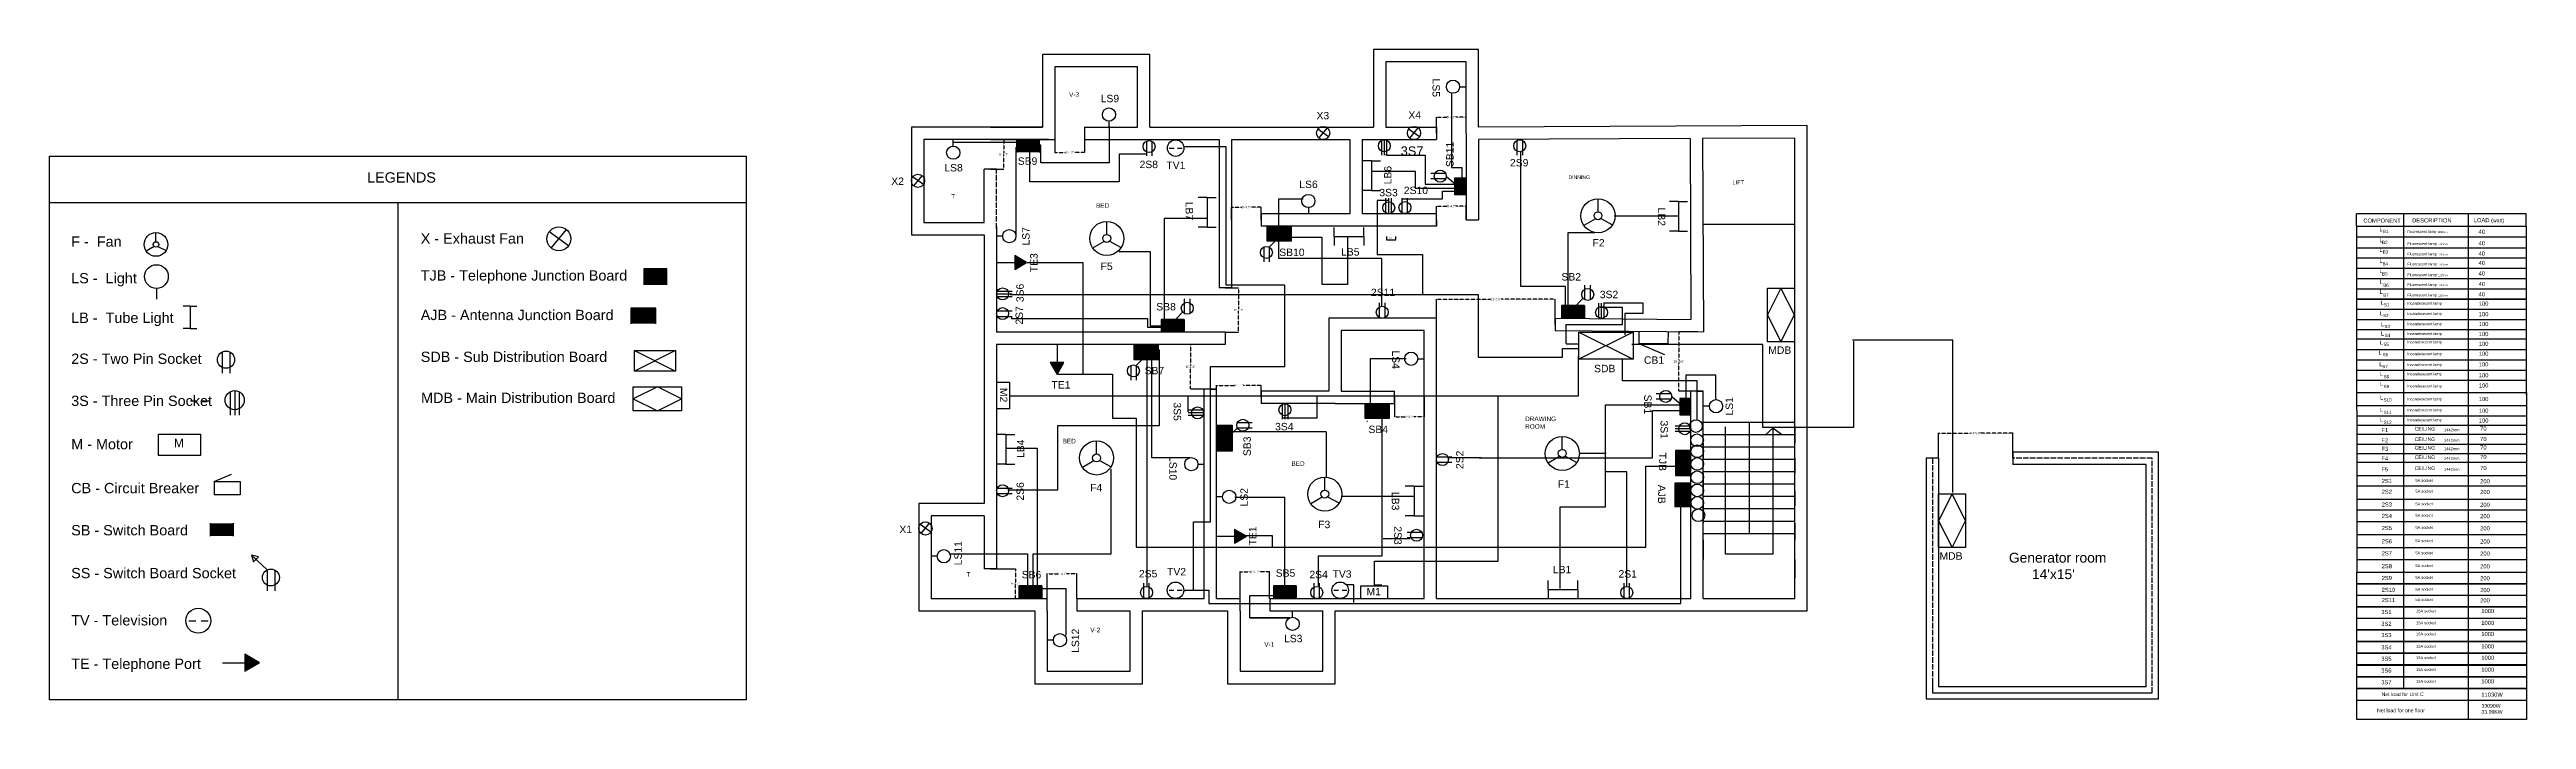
# Model space of a CAD drawing. Header units: inches. Extents: x -1835 to 3573, y -712 to 751.
import ezdxf

# ---------------------------------------------------------------- set-up
doc = ezdxf.new("R2010")
doc.units = ezdxf.units.IN
doc.header["$MEASUREMENT"] = 0
doc.linetypes.add('ACAD_ISO02W100', pattern=[15, 12, -3])
doc.linetypes.add('DASHED2', pattern=[0.375, 0.25, -0.125])
doc.layers.add('Layer3', color=160, linetype='Continuous')
doc.styles.get("Standard").update_dxf_attribs({"font": 'arial.ttf'})
doc.dimstyles.get("Standard").update_dxf_attribs({"dimtxt": 5, "dimasz": 0.18, "dimexe": 0.18, "dimexo": 0.0625, "dimgap": 0.09, "dimtad": 0, "dimtih": 1, "dimtoh": 1, "dimdec": 1, "dimzin": 0, "dimdsep": 46, "dimlunit": 3, "dimtxsty": 'Standard', "dimcen": 0.09, "dimaunit": 1, "dimadec": 0, "dimazin": 0, "dimtfac": 1, "dimtdec": 1, "dimtofl": 0, "dimtmove": 0, "dimatfit": 3, "dimfxl": 1, "dimtolj": 1, "dimtzin": 0, "dimarcsym": 0})

# ---------------------------------------------------------------- blocks, each defined once
blk = doc.blocks.new('*D1')
at = {"color": 0, "lineweight": -2}
for p, q in [((343.6, -448), (343.6, -393.8)), ((408.3, -448), (408.3, -393.8))]:
    blk.add_line(p, q, dxfattribs=at)
at = {"color": 0, "linetype": 'DASHED2', "lineweight": -2}
for p, q in [((343.7, -394), (366.3, -394)), ((408.1, -394), (385.6, -394))]:
    blk.add_line(p, q, dxfattribs=at)
at = {"color": 0}
for points in [[(343.7, -393.9), (343.7, -394), (343.6, -394)], [(408.1, -393.9), (408.1, -394), (408.3, -394)]]:
    blk.add_solid(points, dxfattribs=at)
at = {"layer": 'Defpoints', "color": 0}
for p in [(408.3, -394), (343.6, -448.1), (408.3, -448.1)]:
    blk.add_point(p, dxfattribs=at)
at = {"color": 0, "insert": (375.9, -394), "char_height": 5, "attachment_point": 5}
blk.add_mtext('\\A1;5\'-4.7"', dxfattribs=at)
blk = doc.blocks.new('*D2')
at = {"color": 0, "lineweight": -2}
for p, q in [((764.3, -448), (764.3, -389.3)), ((829, -448), (829, -389.3))]:
    blk.add_line(p, q, dxfattribs=at)
at = {"color": 0, "linetype": 'DASHED2', "lineweight": -2}
for p, q in [((764.5, -389.5), (787, -389.5)), ((828.9, -389.5), (806.3, -389.5))]:
    blk.add_line(p, q, dxfattribs=at)
at = {"color": 0}
for points in [[(764.5, -389.4), (764.5, -389.5), (764.3, -389.5)], [(828.9, -389.4), (828.9, -389.5), (829, -389.5)]]:
    blk.add_solid(points, dxfattribs=at)
at = {"layer": 'Defpoints', "color": 0}
for p in [(829, -389.5), (764.3, -448.1), (829, -448.1)]:
    blk.add_point(p, dxfattribs=at)
at = {"color": 0, "insert": (796.7, -389.5), "char_height": 5, "attachment_point": 5}
blk.add_mtext('\\A1;5\'-4.7"', dxfattribs=at)
blk = doc.blocks.new('*D3')
at = {"color": 0, "lineweight": -2}
for p, q in [((359.7, 581.3), (359.7, 526.2)), ((424.5, 581.3), (424.5, 526.2))]:
    blk.add_line(p, q, dxfattribs=at)
at = {"color": 0, "linetype": 'DASHED2', "lineweight": -2}
for p, q in [((359.9, 526.3), (382.5, 526.3)), ((424.3, 526.3), (401.8, 526.3))]:
    blk.add_line(p, q, dxfattribs=at)
at = {"color": 0}
for points in [[(359.9, 526.4), (359.9, 526.3), (359.7, 526.3)], [(424.3, 526.4), (424.3, 526.3), (424.5, 526.3)]]:
    blk.add_solid(points, dxfattribs=at)
at = {"layer": 'Defpoints', "color": 0}
for p in [(359.7, 581.4), (424.5, 581.4), (359.7, 526.3)]:
    blk.add_point(p, dxfattribs=at)
at = {"color": 0, "insert": (392.1, 526.3), "char_height": 5, "attachment_point": 5}
blk.add_mtext('\\A1;5\'-4.7"', dxfattribs=at)
blk = doc.blocks.new('*D4')
at = {"color": 0, "lineweight": -2}
for p, q in [((1193.2, 568), (1193.2, 603.8)), ((1257.9, 568), (1257.9, 603.8))]:
    blk.add_line(p, q, dxfattribs=at)
at = {"color": 0, "linetype": 'DASHED2', "lineweight": -2}
for p, q in [((1193.3, 603.6), (1215.9, 603.6)), ((1257.7, 603.6), (1235.2, 603.6))]:
    blk.add_line(p, q, dxfattribs=at)
at = {"color": 0}
for points in [[(1193.3, 603.6), (1193.3, 603.6), (1193.2, 603.6)], [(1257.7, 603.6), (1257.7, 603.6), (1257.9, 603.6)]]:
    blk.add_solid(points, dxfattribs=at)
at = {"layer": 'Defpoints', "color": 0}
for p in [(1257.9, 603.6), (1193.2, 567.9), (1257.9, 567.9)]:
    blk.add_point(p, dxfattribs=at)
at = {"color": 0, "insert": (1225.5, 603.6), "char_height": 5, "attachment_point": 5}
blk.add_mtext('\\A1;5\'-4.7"', dxfattribs=at)
blk = doc.blocks.new('*D5')
at = {"color": 0, "lineweight": -2}
for p, q in [((745.4, 379.2), (745.4, 406.9)), ((810.2, 379.2), (810.2, 406.9))]:
    blk.add_line(p, q, dxfattribs=at)
at = {"color": 0, "linetype": 'DASHED2', "lineweight": -2}
for p, q in [((745.6, 406.8), (768.2, 406.8)), ((810, 406.8), (787.5, 406.8))]:
    blk.add_line(p, q, dxfattribs=at)
at = {"color": 0}
for points in [[(745.6, 406.8), (745.6, 406.7), (745.4, 406.8)], [(810, 406.8), (810, 406.7), (810.2, 406.8)]]:
    blk.add_solid(points, dxfattribs=at)
at = {"layer": 'Defpoints', "color": 0}
for p in [(745.4, 379.1), (810.2, 406.8), (810.2, 379.1)]:
    blk.add_point(p, dxfattribs=at)
at = {"color": 0, "insert": (777.8, 406.8), "char_height": 5, "attachment_point": 5}
blk.add_mtext('\\A1;5\'-4.7"', dxfattribs=at)
blk = doc.blocks.new('*D6')
at = {"color": 0, "lineweight": -2}
for p, q in [((1193.2, 379.2), (1193.2, 408.9)), ((1257.9, 379.2), (1257.9, 408.9))]:
    blk.add_line(p, q, dxfattribs=at)
at = {"color": 0, "linetype": 'DASHED2', "lineweight": -2}
for p, q in [((1193.3, 408.7), (1215.9, 408.7)), ((1257.7, 408.7), (1235.2, 408.7))]:
    blk.add_line(p, q, dxfattribs=at)
at = {"color": 0}
for points in [[(1193.3, 408.7), (1193.3, 408.6), (1193.2, 408.7)], [(1257.7, 408.7), (1257.7, 408.6), (1257.9, 408.7)]]:
    blk.add_solid(points, dxfattribs=at)
at = {"layer": 'Defpoints', "color": 0}
for p in [(1193.2, 408.7), (1193.2, 379.1), (1257.9, 379.1)]:
    blk.add_point(p, dxfattribs=at)
at = {"color": 0, "insert": (1225.5, 408.7), "char_height": 5, "attachment_point": 5}
blk.add_mtext('\\A1;5\'-4.7"', dxfattribs=at)
blk = doc.blocks.new('*D7')
at = {"color": 0, "lineweight": -2}
for p, q in [((219.6, 554.4), (248.7, 554.4)), ((219.6, 489.7), (248.7, 489.7))]:
    blk.add_line(p, q, dxfattribs=at)
at = {"color": 0, "linetype": 'DASHED2', "lineweight": -2}
for p, q in [((248.5, 554.2), (248.5, 524.7)), ((248.5, 489.9), (248.5, 519.4))]:
    blk.add_line(p, q, dxfattribs=at)
at = {"color": 0}
for points in [[(248.4, 554.2), (248.5, 554.2), (248.5, 554.4)], [(248.4, 489.9), (248.5, 489.9), (248.5, 489.7)]]:
    blk.add_solid(points, dxfattribs=at)
at = {"layer": 'Defpoints', "color": 0}
for p in [(219.5, 554.4), (219.5, 489.7), (248.5, 489.7)]:
    blk.add_point(p, dxfattribs=at)
at = {"color": 0, "insert": (248.5, 522.1), "char_height": 5, "attachment_point": 5}
blk.add_mtext('\\A1;5\'-4.7"', dxfattribs=at)
blk = doc.blocks.new('*D8')
at = {"color": 0, "lineweight": -2}
for p, q in [((219.6, -383.3), (274.1, -383.3)), ((210.1, -448.1), (274.1, -448.1))]:
    blk.add_line(p, q, dxfattribs=at)
at = {"color": 0, "linetype": 'DASHED2', "lineweight": -2}
for p, q in [((273.9, -383.5), (273.9, -413.1)), ((273.9, -447.9), (273.9, -418.3))]:
    blk.add_line(p, q, dxfattribs=at)
at = {"color": 0}
for points in [[(273.9, -383.5), (273.9, -383.5), (273.9, -383.3)], [(273.9, -447.9), (273.9, -447.9), (273.9, -448.1)]]:
    blk.add_solid(points, dxfattribs=at)
at = {"layer": 'Defpoints', "color": 0}
for p in [(219.5, -383.3), (210.1, -448.1), (273.9, -448.1)]:
    blk.add_point(p, dxfattribs=at)
at = {"color": 0, "insert": (273.9, -415.7), "char_height": 5, "attachment_point": 5}
blk.add_mtext('\\A1;5\'-4.7"', dxfattribs=at)
blk = doc.blocks.new('*D9')
at = {"color": 0, "lineweight": -2}
for p, q in [((1101.5, -8.5), (1101.5, -51.1)), ((1166.2, -8.5), (1166.2, -51.1))]:
    blk.add_line(p, q, dxfattribs=at)
at = {"color": 0, "linetype": 'DASHED2', "lineweight": -2}
for p, q in [((1101.6, -50.9), (1124.2, -50.9)), ((1166, -50.9), (1143.5, -50.9))]:
    blk.add_line(p, q, dxfattribs=at)
at = {"color": 0}
for points in [[(1101.6, -50.8), (1101.6, -50.9), (1101.5, -50.9)], [(1166, -50.8), (1166, -50.9), (1166.2, -50.9)]]:
    blk.add_solid(points, dxfattribs=at)
at = {"layer": 'Defpoints', "color": 0}
for p in [(1101.5, -8.4), (1166.2, -8.4), (1166.2, -50.9)]:
    blk.add_point(p, dxfattribs=at)
at = {"color": 0, "insert": (1133.8, -50.9), "char_height": 5, "attachment_point": 5}
blk.add_mtext('\\A1;5\'-4.7"', dxfattribs=at)
blk = doc.blocks.new('*D10')
at = {"color": 0, "lineweight": -2}
for p, q in [((713.1, -8.4), (713.1, 17.7)), ((810.2, -8.4), (810.2, 17.7))]:
    blk.add_line(p, q, dxfattribs=at)
at = {"color": 0, "linetype": 'DASHED2', "lineweight": -2}
for p, q in [((713.3, 17.6), (752, 17.6)), ((810, 17.6), (771.3, 17.6))]:
    blk.add_line(p, q, dxfattribs=at)
at = {"color": 0}
for points in [[(713.3, 17.6), (713.3, 17.5), (713.1, 17.6)], [(810, 17.6), (810, 17.5), (810.2, 17.6)]]:
    blk.add_solid(points, dxfattribs=at)
at = {"layer": 'Defpoints', "color": 0}
for p in [(810.2, 17.6), (713.1, -8.4), (810.2, -8.4)]:
    blk.add_point(p, dxfattribs=at)
at = {"color": 0, "insert": (761.6, 17.6), "char_height": 5, "attachment_point": 5}
blk.add_mtext('\\A1;8\'-1.1"', dxfattribs=at)
blk = doc.blocks.new('*D11')
at = {"color": 0, "lineweight": -2}
for p, q in [((699.5, 106.7), (656.3, 106.7)), ((699.5, 9.6), (656.3, 9.6))]:
    blk.add_line(p, q, dxfattribs=at)
at = {"color": 0, "linetype": 'DASHED2', "lineweight": -2}
for p, q in [((656.4, 106.5), (656.4, 60.8)), ((656.4, 9.8), (656.4, 55.5))]:
    blk.add_line(p, q, dxfattribs=at)
at = {"color": 0}
for points in [[(656.4, 106.5), (656.5, 106.5), (656.4, 106.7)], [(656.4, 9.8), (656.5, 9.8), (656.4, 9.6)]]:
    blk.add_solid(points, dxfattribs=at)
at = {"layer": 'Defpoints', "color": 0}
for p in [(656.4, 106.7), (699.6, 106.7), (699.6, 9.6)]:
    blk.add_point(p, dxfattribs=at)
at = {"color": 0, "insert": (656.4, 58.1), "char_height": 5, "attachment_point": 5}
blk.add_mtext('\\A1;8\'-1.1"', dxfattribs=at)
blk = doc.blocks.new('*D12')
at = {"color": 0, "lineweight": -2}
for p, q in [((732, 230.8), (761.3, 230.8)), ((732, 133.7), (761.3, 133.7))]:
    blk.add_line(p, q, dxfattribs=at)
at = {"color": 0, "linetype": 'DASHED2', "lineweight": -2}
for p, q in [((761.1, 230.6), (761.1, 184.9)), ((761.1, 133.8), (761.1, 179.6))]:
    blk.add_line(p, q, dxfattribs=at)
at = {"color": 0}
for points in [[(761.1, 230.6), (761.1, 230.6), (761.1, 230.8)], [(761.1, 133.8), (761.1, 133.8), (761.1, 133.7)]]:
    blk.add_solid(points, dxfattribs=at)
at = {"layer": 'Defpoints', "color": 0}
for p in [(732, 230.8), (732, 133.7), (761.1, 133.7)]:
    blk.add_point(p, dxfattribs=at)
at = {"color": 0, "insert": (761.1, 182.2), "char_height": 5, "attachment_point": 5}
blk.add_mtext('\\A1;8\'-1.1"', dxfattribs=at)
blk = doc.blocks.new('*D13')
at = {"color": 0, "lineweight": -2}
for p, q in [((1193.2, 150.6), (1193.2, 206.2)), ((1452.1, 150.6), (1452.1, 206.2))]:
    blk.add_line(p, q, dxfattribs=at)
at = {"color": 0, "linetype": 'DASHED2', "lineweight": -2}
for p, q in [((1193.3, 206), (1311, 206)), ((1451.9, 206), (1334.3, 206))]:
    blk.add_line(p, q, dxfattribs=at)
at = {"color": 0}
for points in [[(1193.3, 206), (1193.3, 206), (1193.2, 206)], [(1451.9, 206), (1451.9, 206), (1452.1, 206)]]:
    blk.add_solid(points, dxfattribs=at)
at = {"layer": 'Defpoints', "color": 0}
for p in [(1193.2, 206), (1193.2, 150.6), (1452.1, 150.6)]:
    blk.add_point(p, dxfattribs=at)
at = {"color": 0, "insert": (1322.6, 206), "char_height": 5, "attachment_point": 5}
blk.add_mtext('\\A1;21\'-6.9"', dxfattribs=at)
blk = doc.blocks.new('*D14')
at = {"color": 0, "lineweight": -2}
for p, q in [((1763.3, 134.5), (1722.3, 134.5)), ((1762.2, 4.9), (1722.3, 4.9))]:
    blk.add_line(p, q, dxfattribs=at)
at = {"color": 0, "linetype": 'DASHED2', "lineweight": -2}
for p, q in [((1722.4, 134.3), (1722.4, 72.4)), ((1722.4, 5.1), (1722.4, 67.1))]:
    blk.add_line(p, q, dxfattribs=at)
at = {"color": 0}
for points in [[(1722.4, 134.3), (1722.5, 134.3), (1722.4, 134.5)], [(1722.4, 5.1), (1722.5, 5.1), (1722.4, 4.9)]]:
    blk.add_solid(points, dxfattribs=at)
at = {"layer": 'Defpoints', "color": 0}
for p in [(1722.4, 134.5), (1763.3, 134.5), (1762.3, 4.9)]:
    blk.add_point(p, dxfattribs=at)
at = {"color": 0, "insert": (1722.4, 69.7), "char_height": 5, "attachment_point": 5}
blk.add_mtext('\\A1;10\'-9.6"', dxfattribs=at)
blk = doc.blocks.new('*D15')
at = {"color": 0, "lineweight": -2}
for p, q in [((2289.2, -141.5), (2289.2, -86.4)), ((2451.1, -141.5), (2451.1, -86.4))]:
    blk.add_line(p, q, dxfattribs=at)
at = {"color": 0, "linetype": 'DASHED2', "lineweight": -2}
for p, q in [((2289.4, -86.6), (2358.8, -86.6)), ((2450.9, -86.6), (2381.5, -86.6))]:
    blk.add_line(p, q, dxfattribs=at)
at = {"color": 0}
for points in [[(2289.4, -86.6), (2289.4, -86.7), (2289.2, -86.6)], [(2450.9, -86.6), (2450.9, -86.7), (2451.1, -86.6)]]:
    blk.add_solid(points, dxfattribs=at)
at = {"layer": 'Defpoints', "color": 0}
for p in [(2451.1, -86.6), (2289.2, -141.6), (2451.1, -141.6)]:
    blk.add_point(p, dxfattribs=at)
at = {"color": 0, "insert": (2370.2, -86.6), "char_height": 5, "attachment_point": 5}
blk.add_mtext('\\A1;13\'-5.8"', dxfattribs=at)

msp = doc.modelspace()

# ---------------------------------------------------------------- hatches: boundary and pattern name
at = {"true_color": 0x939598}
h = msp.add_hatch(color=252, dxfattribs=at)
h.dxf.hatch_style = 1
h.paths.add_polyline_path([(326.18, 554.38), (276.26, 554.38), (276.26, 526.53), (326.18, 526.53)])
h = msp.add_hatch(color=252, dxfattribs=at)
h.dxf.hatch_style = 1
h.paths.add_polyline_path([(326.18, 554.38), (307.49, 554.38), (304.15, 550.88), (306.74, 548.41), (299.88, 546.4), (301.57, 553.34), (304.15, 550.88), (307.49, 554.38), (276.26, 554.38), (276.26, 526.53), (326.18, 526.53)])
h = msp.add_hatch(color=252, dxfattribs=at)
h.dxf.hatch_style = 1
h.paths.add_polyline_path([(1256.69, 470.32), (1232.37, 470.32), (1232.37, 434.37), (1256.69, 434.37)])
h = msp.add_hatch(color=256)
h.dxf.hatch_style = 1
h.paths.add_polyline_path([(1239.23, 456.02), (1237.75, 454.32), (1240.7, 451.75)])
h.paths.add_polyline_path([(1237.75, 454.32), (1236.27, 452.62), (1240.7, 451.75)])
h = msp.add_hatch(color=252, dxfattribs=at)
h.dxf.hatch_style = 1
h.paths.add_polyline_path([(876.91, 364.67), (823.14, 364.67), (823.14, 333), (876.91, 333)])
h = msp.add_hatch(color=256)
h.dxf.hatch_style = 1
h.paths.add_polyline_path([(851.22, 343.8), (844.36, 341.78), (846.95, 339.32)])
h.paths.add_polyline_path([(851.22, 343.8), (846.95, 339.32), (849.53, 336.85)])
at = {"true_color": 0x7aafdf}
h = msp.add_hatch(color=143, dxfattribs=at)
h.dxf.hatch_style = 1
h.paths.add_polyline_path([(-537.29, 237.16), (-486.63, 237.16), (-486.63, 271.83), (-537.29, 271.83)])
h = msp.add_hatch(color=256)
h.dxf.hatch_style = 1
h.paths.add_polyline_path([(272.41, 300.93), (272.41, 285.92), (298.41, 285.92)], flags=17)
h.paths.add_polyline_path([(298.41, 285.92), (272.41, 300.93), (272.41, 270.92)])
h = msp.add_hatch(color=256)
h.dxf.hatch_style = 1
h.paths.add_polyline_path([(272.41, 285.92), (298.41, 285.92), (272.41, 300.93)])
at = {"true_color": 0x727430}
h = msp.add_hatch(color=67, dxfattribs=at)
h.dxf.hatch_style = 1
h.paths.add_polyline_path([(-565.5, 152.23), (-510.79, 152.23), (-510.79, 185.88), (-565.5, 185.88)])
at = {"true_color": 0x939598}
h = msp.add_hatch(color=252, dxfattribs=at)
h.dxf.hatch_style = 1
h.paths.add_polyline_path([(1516.34, 191.8), (1497.65, 191.8), (1494.3, 188.3), (1496.89, 185.83), (1490.03, 183.82), (1491.72, 190.76), (1494.3, 188.3), (1497.65, 191.8), (1466.41, 191.8), (1466.41, 163.95), (1516.34, 163.95)])
h = msp.add_hatch(color=256)
h.dxf.hatch_style = 1
h.paths.add_polyline_path([(1491.72, 190.76), (1490.03, 183.82), (1494.3, 188.3)])
h.paths.add_polyline_path([(1494.3, 188.3), (1490.03, 183.82), (1496.89, 185.83)])
h = msp.add_hatch(color=252, dxfattribs=at)
h.dxf.hatch_style = 1
h.paths.add_polyline_path([(642.27, 161.52), (623.58, 161.52), (620.24, 158.01), (622.82, 155.55), (615.97, 153.54), (617.65, 160.48), (620.24, 158.01), (623.58, 161.52), (592.35, 161.52), (592.35, 133.67), (642.27, 133.67)])
h = msp.add_hatch(color=256)
h.dxf.hatch_style = 1
h.paths.add_polyline_path([(617.65, 160.48), (615.97, 153.54), (620.24, 158.01)])
h.paths.add_polyline_path([(620.24, 158.01), (615.97, 153.54), (622.82, 155.55)])
h = msp.add_hatch(color=256)
h.dxf.hatch_style = 1
h.paths.add_polyline_path([(379.87, 67.39), (364.86, 67.39), (364.86, 41.4)], flags=17)
h.paths.add_polyline_path([(364.86, 41.4), (379.87, 67.39), (349.85, 67.39)])
h = msp.add_hatch(color=256)
h.dxf.hatch_style = 1
h.paths.add_polyline_path([(364.86, 67.39), (364.86, 41.4), (379.87, 67.39)])
h = msp.add_hatch(color=252, dxfattribs=at)
h.dxf.hatch_style = 1
h.paths.add_polyline_path([(586.6, 105.69), (532.82, 105.69), (532.82, 74.02), (586.6, 74.02)])
h = msp.add_hatch(color=256)
h.dxf.hatch_style = 1
h.paths.add_polyline_path([(560.91, 84.82), (554.05, 82.81), (556.64, 80.34)])
h.paths.add_polyline_path([(560.91, 84.82), (556.64, 80.34), (559.22, 77.88)])
h = msp.add_hatch(color=252, dxfattribs=at)
h.dxf.hatch_style = 1
h.paths.add_polyline_path([(1090.42, -22.6), (1036.65, -22.6), (1036.65, -54.26), (1090.42, -54.26)])
h = msp.add_hatch(color=252, dxfattribs=at)
h.dxf.hatch_style = 1
h.paths.add_polyline_path([(1748.84, -10.92), (1724.53, -10.92), (1724.53, -46.87), (1748.84, -46.87)])
h = msp.add_hatch(color=256)
h.dxf.hatch_style = 1
h.paths.add_polyline_path([(1731.39, -25.22), (1729.9, -26.92), (1732.85, -29.49)])
h.paths.add_polyline_path([(1729.9, -26.92), (1728.42, -28.63), (1732.85, -29.49)])
h = msp.add_hatch(color=252, dxfattribs=at)
h.dxf.hatch_style = 1
h.paths.add_polyline_path([(746.86, -69.51), (713.07, -69.51), (713.07, -126.5), (746.86, -126.5)])
h = msp.add_hatch(color=256)
h.dxf.hatch_style = 1
h.paths.add_polyline_path([(739.89, -94.99), (737.3, -92.53), (735.62, -99.47)])
h.paths.add_polyline_path([(742.47, -97.46), (739.89, -94.99), (735.62, -99.47)])
at = {"true_color": 0x727430}
h = msp.add_hatch(color=67, dxfattribs=at)
h.dxf.hatch_style = 1
h.paths.add_polyline_path([(1748.28, -179.13), (1748.28, -124.42), (1714.63, -124.42), (1714.63, -179.13)])
at = {"true_color": 0x7aafdf}
h = msp.add_hatch(color=143, dxfattribs=at)
h.dxf.hatch_style = 1
h.paths.add_polyline_path([(1748.28, -247.01), (1748.28, -196.36), (1713.61, -196.36), (1713.61, -247.01)])
at = {"true_color": 0x939598}
h = msp.add_hatch(color=252, dxfattribs=at)
h.dxf.hatch_style = 1
h.paths.add_polyline_path([(-1433.9, -283.82), (-1483.82, -283.82), (-1483.82, -311.67), (-1433.9, -311.67)])
h = msp.add_hatch(color=252, dxfattribs=at)
h.dxf.hatch_style = 1
h.paths.add_polyline_path([(-1433.9, -283.82), (-1452.58, -283.82), (-1455.93, -287.33), (-1453.34, -289.79), (-1460.2, -291.8), (-1458.51, -284.86), (-1455.93, -287.33), (-1452.58, -283.82), (-1483.82, -283.82), (-1483.82, -311.67), (-1433.9, -311.67)])
h = msp.add_hatch(color=256)
h.dxf.hatch_style = 1
h.paths.add_polyline_path([(752.5, -297.21), (752.5, -312.22), (778.49, -312.22)], flags=17)
h.paths.add_polyline_path([(778.49, -312.22), (752.5, -297.21), (752.5, -327.22)])
h = msp.add_hatch(color=256)
h.dxf.hatch_style = 1
h.paths.add_polyline_path([(752.5, -312.22), (778.49, -312.22), (752.5, -297.21)])
h = msp.add_hatch(color=252, dxfattribs=at)
h.dxf.hatch_style = 1
h.paths.add_polyline_path([(331.46, -420.21), (281.53, -420.21), (281.53, -448.06), (331.46, -448.06)])
h = msp.add_hatch(color=252, dxfattribs=at)
h.dxf.hatch_style = 1
h.paths.add_polyline_path([(331.46, -420.21), (312.77, -420.21), (309.42, -423.72), (312.01, -426.18), (305.15, -428.19), (306.84, -421.25), (309.42, -423.72), (312.77, -420.21), (281.53, -420.21), (281.53, -448.06), (331.46, -448.06)])
h = msp.add_hatch(color=252, dxfattribs=at)
h.dxf.hatch_style = 1
h.paths.add_polyline_path([(887.08, -420.21), (868.4, -420.21), (865.05, -423.72), (867.64, -426.18), (860.78, -428.19), (862.47, -421.25), (865.05, -423.72), (868.4, -420.21), (837.16, -420.21), (837.16, -448.06), (887.08, -448.06)])
h = msp.add_hatch(color=252, dxfattribs=at)
h.dxf.hatch_style = 1
h.paths.add_polyline_path([(837.16, -420.21), (837.16, -448.06), (887.08, -448.06), (887.08, -420.21)])
h = msp.add_hatch(color=256)
h.dxf.hatch_style = 1
h.paths.add_polyline_path([(-1408.41, -569.91), (-1408.41, -588.51), (-1376.2, -588.51)], flags=17)
h.paths.add_polyline_path([(-1408.41, -607.11), (-1376.2, -588.51), (-1408.41, -569.91)])
h = msp.add_hatch(color=256)
h.dxf.hatch_style = 1
h.paths.add_polyline_path([(-1408.41, -569.91), (-1408.41, -588.51), (-1376.2, -588.51)])

# ---------------------------------------------------------------- linework, layer by layer
for p, q in [((567.43, 740.52), (332.78, 740.52)), ((332.78, 740.52), (332.78, 581.39)), ((540.46, 713.55), (359.75, 713.55)), ((359.75, 713.55), (359.75, 581.39)), ((540.46, 581.39), (540.46, 713.55)), ((567.43, 581.39), (567.43, 740.52)), ((1096.06, 751.31), (1055.61, 751.31)), ((1055.61, 751.31), (1055.61, 594.88)), ((1096.06, 724.34), (1082.58, 724.34)), ((1082.58, 724.34), (1082.58, 594.88)), ((1284.86, 751.31), (1096.06, 751.31)), ((1257.89, 724.34), (1096.06, 724.34)), ((1257.89, 710.85), (1257.89, 724.34)), ((1257.89, 567.9), (1257.89, 710.85)), ((1284.86, 581.74), (1284.86, 751.31)), ((1284.86, 710.85), (1284.86, 737.82)), ((1225.92, 656.97), (1225.92, 493.66)), ((1243.73, 670.04), (1256.99, 670.04)), ((1055.61, 594.88), (1055.61, 581.39)), ((1082.58, 594.88), (1082.58, 581.39)), ((46.88, 581.39), (46.88, 346.74)), ((332.78, 581.39), (46.88, 581.39)), ((73.86, 554.42), (73.86, 373.71)), ((346.26, 554.42), (73.86, 554.42)), ((138.32, 540.3), (138.32, 553.55)), ((139.21, 548.76), (284.56, 548.76)), ((219.5, 581.39), (332.78, 581.39)), ((219.5, 554.42), (359.75, 554.42)), ((326.18, 554.38), (276.26, 554.38)), ((276.26, 554.38), (276.26, 526.53)), ((329.76, 542.66), (302.89, 542.66)), ((326.18, 554.38), (326.18, 526.53)), ((329.76, 503.6), (329.76, 542.66)), ((359.75, 581.39), (359.75, 554.42)), ((424.48, 581.39), (540.46, 581.39)), ((424.48, 581.39), (424.48, 554.42)), ((424.48, 554.42), (718.47, 554.42)), ((478.22, 594.64), (478.22, 581.39)), ((478.78, 584.15), (478.78, 503.6)), ((559.81, 550.97), (559.81, 518.8)), ((567.43, 581.39), (731.95, 581.39)), ((571.69, 551.02), (571.69, 518.8)), ((718.47, 554.42), (718.47, 230.76)), ((731.95, 581.39), (1017.85, 581.39)), ((745.44, 554.42), (745.44, 230.76)), ((745.44, 554.42), (1004.36, 554.42)), ((957.68, 560.5), (934.12, 577.26)), ((936.67, 557.75), (955.13, 580)), ((1004.36, 554.42), (1004.36, 392.59)), ((1017.85, 581.39), (1055.61, 581.39)), ((1031.33, 554.42), (1031.33, 392.59)), ((1031.33, 554.42), (1193.16, 554.42)), ((1073.38, 552.59), (1073.38, 520.42)), ((1082.58, 581.39), (1193.16, 581.39)), ((1155.92, 560.5), (1132.36, 577.26)), ((1134.91, 557.75), (1153.38, 580)), ((1193.16, 567.9), (1193.16, 581.39)), ((1193.16, 581.39), (1193.16, 554.42)), ((1257.89, 567.9), (1257.89, 379.11)), ((2002.29, 585), (1284.86, 581.74)), ((1747.03, 556.87), (1284.86, 554.77)), ((1284.86, 554.77), (1284.86, 379.11)), ((1368.92, 552.52), (1368.92, 520.35)), ((1380.8, 552.57), (1380.8, 520.35)), ((1747.03, 556.87), (1748.71, 161.6)), ((1975.32, 557.9), (1774, 556.99)), ((1774, 556.99), (1775.79, 134.4)), ((1975.32, 369.17), (1975.32, 557.9)), ((2002.29, 369.17), (2002.29, 585)), ((-1834.51, 416.85), (-1834.51, 518.33)), ((-1834.51, 518.33), (-313.65, 518.33)), ((-313.65, 518.33), (-313.65, 416.85)), ((206.01, 373.71), (206.01, 489.69)), ((232.99, 489.69), (206.01, 489.69)), ((219.5, 489.69), (232.99, 489.69)), ((276.01, 460.88), (276.01, 537.78)), ((276.01, 537.78), (287.01, 537.78)), ((478.78, 503.6), (329.76, 503.6)), ((609.97, 535.86), (620.37, 535.86)), ((627.73, 535.82), (638.12, 535.82)), ((1051.11, 507.94), (1031.33, 507.94)), ((1051.11, 507.94), (1051.11, 443.3)), ((1051.11, 507.94), (1070.88, 507.94)), ((1225.92, 493.66), (1248.27, 493.66)), ((1248.27, 493.66), (1248.27, 467.14)), ((1377.19, 233.81), (1377.19, 526.93)), ((73.12, 456.14), (49.56, 472.9)), ((52.11, 453.39), (70.57, 475.64)), ((276.01, 349.82), (276.01, 468.21)), ((1051.11, 443.3), (1031.33, 443.3)), ((1051.11, 443.3), (1070.88, 443.3)), ((1147.69, 485.06), (1051.3, 485.06)), ((1147.69, 447.38), (1147.69, 485.06)), ((1181.22, 447.38), (1147.69, 447.38)), ((1213.07, 480.54), (1180.9, 480.54)), ((1213.12, 468.66), (1180.9, 468.66)), ((1238.5, 447.38), (1181.22, 447.38)), ((1206.36, 425.04), (1206.36, 441.79)), ((1206.36, 441.79), (1245.48, 441.79)), ((1214.52, 474.56), (1240.7, 451.75)), ((1256.69, 470.32), (1232.37, 470.32)), ((1232.37, 470.32), (1232.37, 434.37)), ((1232.37, 434.37), (1256.69, 434.37)), ((-1834.51, 416.85), (-313.65, 416.85)), ((-1834.51, -669.18), (-1834.51, 416.85)), ((-1074.08, 416.85), (-1074.08, -669.18)), ((-313.65, 416.85), (-313.65, -669.18)), ((691.32, 381.86), (598.67, 381.86)), ((598.67, 381.86), (598.67, 145.76)), ((692.64, 427.73), (672.86, 427.73)), ((692.64, 427.73), (692.64, 363.1)), ((692.64, 427.73), (712.41, 427.73)), ((1004.36, 392.59), (810.17, 392.59)), ((810.17, 379.11), (810.17, 392.59)), ((810.17, 392.59), (810.17, 365.62)), ((848.73, 353.85), (848.73, 425.04)), ((848.73, 425.04), (901.82, 425.04)), ((913.5, 405.84), (913.5, 392.59)), ((1193.16, 392.59), (1031.33, 392.59)), ((1083, 393.99), (1083, 426.21)), ((1088.9, 392.59), (1088.9, 426.21)), ((1094.88, 394.04), (1094.88, 426.21)), ((1118.4, 394.13), (1118.4, 426.34)), ((1119.75, 425.04), (1206.36, 425.04)), ((1130.27, 394.17), (1130.27, 426.34)), ((1193.16, 365.62), (1193.16, 392.59)), ((1193.16, 379.11), (1193.16, 365.62)), ((1257.89, 379.11), (1284.86, 379.11)), ((1540.04, 381.63), (1514.99, 367.02)), ((1545.83, 396.64), (1545.83, 425.33)), ((1552.06, 382.06), (1577.61, 368.47)), ((1581.39, 388.21), (1723.05, 388.21)), ((1721.56, 419.08), (1701.78, 419.08)), ((1721.56, 419.08), (1721.56, 354.45)), ((1721.56, 419.08), (1741.33, 419.08)), ((-1602.16, 331.41), (-1602.16, 351.36)), ((-701.32, 322.57), (-743.87, 352.85)), ((-739.27, 317.61), (-705.92, 357.8)), ((46.88, 346.74), (206.01, 346.74)), ((73.86, 373.71), (206.01, 373.71)), ((206.01, 346.74), (206.01, -240.38)), ((232.99, 363.77), (232.99, 133.67)), ((246.24, 343.48), (232.99, 343.48)), ((275.38, 343.41), (275.38, 351.67)), ((467.64, 332.13), (442.59, 317.52)), ((473.42, 347.14), (473.42, 375.83)), ((479.65, 332.56), (505.2, 318.98)), ((692.64, 363.1), (672.86, 363.1)), ((692.64, 363.1), (712.41, 363.1)), ((1017.85, 365.62), (810.17, 365.62)), ((823.14, 364.67), (823.14, 333)), ((823.14, 333), (876.91, 333)), ((828.17, 319.64), (851.22, 343.8)), ((849.35, 294.6), (849.35, 342.64)), ((943.73, 340.86), (858.26, 340.86)), ((876.91, 333), (876.91, 364.67)), ((943.73, 237.66), (943.73, 340.86)), ((969.96, 342.77), (969.96, 362.55)), ((969.96, 342.77), (1034.6, 342.77)), ((969.96, 342.77), (969.96, 323)), ((998.94, 342.64), (998.94, 237.66)), ((1193.16, 365.62), (1017.85, 365.62)), ((1034.6, 342.77), (1034.6, 362.55)), ((1034.6, 342.77), (1034.6, 323)), ((1084.1, 343.06), (1084.1, 335.34)), ((1084.1, 335.34), (1104.74, 335.34)), ((1104.74, 335.34), (1104.74, 343.06)), ((1480.62, 194.18), (1480.62, 351.74)), ((1480.62, 351.74), (1539.03, 351.74)), ((1721.56, 354.45), (1701.78, 354.45)), ((1721.56, 354.45), (1741.33, 354.45)), ((1975.32, 369.17), (1774.8, 369.17)), ((1975.32, -448.06), (1975.32, 369.17)), ((2002.29, -475.03), (2002.29, 369.17)), ((3572.06, 365.36), (3572.06, -3.18)), ((-1606.19, 320.98), (-1623.6, 310.83)), ((-1597.83, 321.28), (-1580.07, 311.83)), ((-486.63, 271.83), (-537.29, 271.83)), ((-537.29, 271.83), (-537.29, 237.16)), ((-486.63, 237.16), (-486.63, 271.83)), ((232.99, 285.92), (298.41, 285.92)), ((499.48, 309.83), (568.04, 309.83)), ((568.04, 309.83), (568.04, 147.58)), ((815.96, 319.79), (815.96, 287.61)), ((827.83, 319.83), (827.83, 287.61)), ((1073.73, 294.6), (849.35, 294.6)), ((1073.73, 191.4), (1073.73, 294.6)), ((-1601.22, 229.3), (-1601.22, 205.53)), ((232.99, 217.45), (266.6, 217.45)), ((234.39, 223.34), (266.6, 223.34)), ((745.44, 230.76), (718.47, 230.76)), ((731.95, 230.76), (745.44, 230.76)), ((998.94, 237.66), (943.73, 237.66)), ((1474.98, 233.81), (1377.19, 233.81)), ((1474.98, 180.77), (1474.98, 233.81)), ((1517.39, 204.48), (1517.39, 236.7)), ((1529.26, 204.53), (1529.26, 236.7)), ((1915.53, 112.7), (1915.53, 230.11)), ((1915.53, 230.11), (1974.47, 230.11)), ((1945, 230.11), (1915.53, 171.41)), ((1974.47, 171.41), (1945, 230.11)), ((1974.47, 230.11), (1974.47, 112.7)), ((-1527.83, 190.68), (-1542.83, 190.68)), ((-1527.83, 190.68), (-1527.83, 141.65)), ((-1527.83, 190.68), (-1512.84, 190.68)), ((-510.79, 185.88), (-565.5, 185.88)), ((-565.5, 185.88), (-565.5, 152.23)), ((-510.79, 152.23), (-510.79, 185.88)), ((234.39, 180.15), (266.6, 180.15)), ((234.43, 211.47), (266.6, 211.47)), ((234.43, 168.28), (266.6, 168.28)), ((265.59, 163.33), (562.5, 163.33)), ((266.47, 163.51), (266.47, 167.88)), ((562.5, 163.33), (562.5, 144.39)), ((639.01, 177.69), (615.97, 153.54)), ((643.32, 174.2), (643.32, 206.41)), ((655.2, 174.24), (655.2, 206.41)), ((1193.16, 164.18), (958.51, 164.18)), ((958.51, 164.18), (958.51, 5.05)), ((1069, 165.59), (1069, 197.8)), ((1080.87, 165.63), (1080.87, 197.8)), ((1193.16, -8.43), (1193.16, 164.18)), ((1452.08, 164.07), (1748.71, 161.6)), ((1452.08, 150.7), (1452.08, 164.07)), ((1452.08, 164.07), (1452.08, 137.1)), ((1516.34, 191.8), (1466.41, 191.8)), ((1466.41, 191.8), (1466.41, 163.95)), ((1513.08, 207.98), (1490.03, 183.82)), ((1516.34, 191.8), (1516.34, 163.95)), ((1547.61, 165.23), (1547.61, 197.44)), ((1599.56, 187.93), (1550.33, 187.93)), ((1553.5, 163.82), (1553.5, 197.44)), ((1559.48, 165.27), (1559.48, 197.44)), ((1599.56, 150.59), (1599.56, 187.93)), ((1915.53, 171.41), (1945, 112.7)), ((1945, 112.7), (1974.47, 171.41)), ((-1527.83, 141.65), (-1542.83, 141.65)), ((-1527.83, 141.65), (-1512.84, 141.65)), ((731.95, 133.67), (232.99, 133.67)), ((562.5, 144.39), (619.35, 144.39)), ((568.04, 147.58), (613.74, 147.58)), ((642.27, 161.52), (592.35, 161.52)), ((592.35, 161.52), (592.35, 133.67)), ((642.27, 161.52), (642.27, 133.67)), ((731.95, 133.67), (731.95, 106.7)), ((1166.19, 137.21), (985.48, 137.21)), ((985.48, 137.21), (985.48, 5.05)), ((1166.19, -8.43), (1166.19, 137.21)), ((1452.08, 137.1), (1775.79, 134.4)), ((1476.48, 108.7), (1476.48, 150.59)), ((1476.48, 150.59), (1599.56, 150.59)), ((1503.95, 134.02), (1622.56, 134.02)), ((1503.95, 74.49), (1503.95, 134.02)), ((1503.95, 134.02), (1622.56, 74.49)), ((1622.56, 134.02), (1503.95, 74.49)), ((1622.56, 134.02), (1622.56, 74.49)), ((1635.02, 135.58), (1635.02, 109.35)), ((1635.02, 109.35), (1699.14, 109.35)), ((1635.02, 109.35), (1691.25, 85.03)), ((1699.14, 109.35), (1699.35, 135.04)), ((1974.47, 112.7), (1915.53, 112.7)), ((-1457.9, 90.4), (-1457.9, 44.05)), ((-1440.79, 90.46), (-1440.79, 44.05)), ((-557.87, 93.91), (-468.23, 93.91)), ((-557.87, 48.92), (-557.87, 93.91)), ((-557.87, 93.91), (-468.23, 48.92)), ((-468.23, 93.91), (-557.87, 48.92)), ((-468.23, 93.91), (-468.23, 48.92)), ((731.95, 106.7), (232.99, 106.7)), ((232.99, 106.7), (232.99, -253.87)), ((364.86, 106.82), (364.86, 41.4)), ((525.65, 60.81), (525.65, 28.64)), ((532.82, 105.69), (532.82, 74.02)), ((532.82, 74.02), (586.6, 74.02)), ((537.52, 60.85), (537.52, 28.64)), ((537.86, 60.66), (560.91, 84.82)), ((588.27, 94.36), (557.06, 94.36)), ((561.32, -421.63), (561.32, 83.01)), ((571.47, -140.9), (571.47, 91.91)), ((586.6, 74.02), (586.6, 105.69)), ((588.27, -70.08), (588.27, 94.36)), ((1126.78, 75.82), (1048.55, 75.82)), ((1048.55, 75.82), (1048.55, -34.45)), ((1152.41, 75.73), (1165.66, 75.73)), ((1502.92, 107.79), (1476.48, 107.79)), ((1622.56, 74.49), (1503.95, 74.49)), ((-1439.87, 3.76), (-1439.87, -47.59)), ((-1430.32, 6.07), (-1430.32, -47.59)), ((-1420.91, 3.83), (-1420.91, -47.59)), ((-560.54, 14.66), (-454.79, 14.66)), ((-560.54, -38.42), (-560.54, 14.66)), ((-507.67, 14.66), (-560.54, -11.88)), ((-468.23, 48.92), (-557.87, 48.92)), ((-454.79, -11.88), (-507.67, 14.66)), ((-454.79, 14.66), (-454.79, -38.42)), ((232.85, 24.55), (261.16, 24.55)), ((261.16, 24.55), (261.16, -33.76)), ((686.1, -448.06), (686.1, 9.6)), ((713.07, 9.6), (686.1, 9.6)), ((699.59, 9.6), (713.07, 9.6)), ((713.07, -448.06), (713.07, 9.6)), ((958.51, 5.05), (810.17, 5.05)), ((810.17, -8.43), (810.17, 5.05)), ((810.17, 5.05), (810.17, -21.92)), ((985.48, 5.05), (1101.46, 5.05)), ((1101.46, -21.92), (1101.46, 5.05)), ((1738.34, -11.02), (1738.34, 40.9)), ((1738.34, 40.9), (1802.16, 40.9)), ((1748.77, -8.43), (1748.77, 4.94)), ((1775.74, 4.94), (1748.77, 4.94)), ((1762.25, 4.94), (1775.74, 4.94)), ((1775.74, -8.43), (1775.74, 4.94)), ((1802.16, 40.9), (1802.16, -12.84)), ((-1527.03, -16.17), (-1512.05, -16.17)), ((-1501.43, -16.23), (-1486.45, -16.23)), ((-560.54, -11.88), (-507.67, -38.42)), ((-454.79, -38.42), (-560.54, -38.42)), ((-507.67, -38.42), (-454.79, -11.88)), ((261.16, -33.76), (232.85, -33.76)), ((683.32, -36.61), (651.14, -36.61)), ((684.76, -42.59), (651.14, -42.59)), ((683.36, -48.49), (651.14, -48.49)), ((972, -21.92), (810.17, -21.92)), ((856.48, -23.97), (856.48, -56.14)), ((862.46, -22.52), (862.46, -56.14)), ((868.35, -23.92), (868.35, -56.14)), ((972, -21.92), (1101.46, -21.92)), ((1036.65, -22.6), (1036.65, -54.26)), ((1074.9, -355.01), (1074.9, -43.15)), ((1090.42, -54.26), (1090.42, -22.6)), ((1101.46, -8.43), (1101.46, -21.92)), ((1166.19, -448.06), (1166.19, -8.43)), ((1193.16, -448.06), (1193.16, -8.43)), ((1561.96, -247.87), (1561.96, -24.7)), ((1561.96, -24.7), (1679.48, -24.7)), ((1670.44, -25.06), (1729.57, -25.06)), ((1705.23, -0.7), (1673.06, -0.7)), ((1705.27, -12.58), (1673.06, -12.58)), ((1706.67, -6.68), (1732.85, -29.49)), ((1748.84, -10.92), (1724.53, -10.92)), ((1724.53, -10.92), (1724.53, -46.87)), ((1724.53, -46.87), (1748.84, -46.87)), ((1748.77, -448.06), (1748.77, -8.43)), ((1775.74, -448.06), (1775.74, -8.43)), ((1788.99, -28.11), (1775.74, -28.11)), ((-1596.75, -89.42), (-1504.8, -89.42)), ((-1596.75, -135.37), (-1596.75, -89.42)), ((-1504.8, -89.42), (-1504.8, -135.37)), ((252.76, -89.86), (232.99, -89.86)), ((252.76, -89.86), (252.76, -154.49)), ((252.76, -89.86), (272.53, -89.86)), ((366.95, -210.42), (366.95, -70.08)), ((366.95, -70.08), (588.27, -70.08)), ((451.16, -132.35), (451.16, -103.66)), ((713.07, -69.51), (746.86, -69.51)), ((758.66, -75.31), (735.62, -99.47)), ((952.72, -84.26), (741.95, -84.26)), ((746.86, -69.51), (746.86, -126.5)), ((758.75, -63.68), (790.96, -63.68)), ((758.79, -75.56), (790.96, -75.56)), ((952.89, -182.07), (952.89, -84.26)), ((1036.65, -54.26), (1090.42, -54.26)), ((1042.26, -61.58), (1040.85, -61.58)), ((1467.77, -122.57), (1467.77, -93.88)), ((1746.69, -71.26), (1714.52, -71.26)), ((1748.14, -77.24), (1714.52, -77.24)), ((1746.74, -83.14), (1714.52, -83.14)), ((1775.74, -62.5), (1975.32, -62.5)), ((1775.74, -89.54), (1975.32, -89.54)), ((1823.87, -351.32), (1823.87, -72.77)), ((1875.53, -62.5), (1875.53, -305.81)), ((1927.14, -75.68), (1911.9, -89.46)), ((1911.9, -89.46), (1946.12, -89.46)), ((1946.12, -89.46), (1927.14, -75.68)), ((1927.14, -75.68), (1927.14, -142.13)), ((1975.32, -72.77), (1975.32, -108.91)), ((-1504.8, -135.37), (-1596.75, -135.37)), ((252.76, -154.49), (232.99, -154.49)), ((252.76, -154.49), (272.53, -154.49)), ((322.26, -120.66), (255.4, -120.66)), ((322.26, -434.44), (322.26, -120.66)), ((445.37, -147.36), (420.32, -161.97)), ((457.38, -146.93), (482.94, -160.52)), ((654.54, -140.9), (571.47, -140.9)), ((672.48, -154.64), (685.73, -154.64)), ((746.86, -126.5), (713.07, -126.5)), ((1194.56, -138.62), (1226.78, -138.62)), ((1194.61, -150.5), (1226.78, -150.5)), ((1290.73, -140.66), (1220.63, -140.66)), ((1461.99, -137.58), (1436.93, -152.19)), ((1474, -137.15), (1499.55, -150.74)), ((1563.56, -130.95), (1504.34, -130.95)), ((1748.28, -124.42), (1714.63, -124.42)), ((1714.63, -124.42), (1714.63, -179.13)), ((1775.74, -108.91), (1775.74, -141.55)), ((1775.74, -116.57), (1975.32, -116.57)), ((1775.74, -143.61), (1975.32, -143.61)), ((1927.14, -141.55), (1927.14, -351.32)), ((1975.32, -141.55), (1975.32, -175.36)), ((2262.28, -141.55), (2262.28, -627.03)), ((2289.25, -141.55), (2262.28, -141.55)), ((2289.25, -141.55), (2289.25, -627.03)), ((2769.34, -128.07), (2451.08, -128.07)), ((2451.08, -141.55), (2451.08, -128.07)), ((2451.08, -128.07), (2451.08, -155.04)), ((2742.37, -155.04), (2451.08, -155.04)), ((2742.37, -640.52), (2742.37, -155.04)), ((2769.34, -667.49), (2769.34, -128.07)), ((-1475.35, -192.12), (-1437.2, -176.6)), ((-1475.35, -192.12), (-1418.65, -192.12)), ((-1475.35, -192.12), (-1475.35, -221.44)), ((-1418.65, -192.12), (-1418.65, -221.44)), ((234.39, -206.88), (266.6, -206.88)), ((257.71, -210.42), (366.95, -210.42)), ((482.32, -165.19), (482.32, -351.44)), ((949.39, -211.35), (949.39, -182.66)), ((1144.77, -202.68), (1125, -202.68)), ((1144.77, -202.68), (1144.77, -267.31)), ((1144.77, -202.68), (1164.55, -202.68)), ((1609.1, -171.61), (1561.6, -171.61)), ((1609.1, -422.86), (1609.1, -171.61)), ((1748.28, -196.36), (1713.61, -196.36)), ((1713.61, -196.36), (1713.61, -247.01)), ((1714.63, -179.13), (1748.28, -179.13)), ((1775.74, -170.64), (1975.32, -170.64)), ((1775.74, -175.36), (1775.74, -212.67)), ((1775.74, -197.68), (1975.32, -197.68)), ((1975.32, -212.67), (1975.32, -245.31)), ((-1418.65, -221.44), (-1475.35, -221.44)), ((206.01, -240.38), (63.07, -240.38)), ((63.07, -240.38), (63.07, -475.03)), ((206.01, -267.35), (90.04, -267.35)), ((90.04, -267.35), (90.04, -448.06)), ((206.01, -267.35), (206.01, -383.33)), ((232.99, -253.87), (232.99, -383.33)), ((234.43, -218.76), (266.6, -218.76)), ((726.33, -225.84), (713.07, -225.84)), ((862.09, -227.43), (752.85, -227.43)), ((862.09, -434.39), (862.09, -227.43)), ((943.61, -226.36), (918.55, -240.97)), ((955.62, -225.93), (981.17, -239.52)), ((986.93, -224.59), (1142.99, -224.59)), ((1144.77, -267.31), (1125, -267.31)), ((1144.77, -267.31), (1164.55, -267.31)), ((1463.31, -426.13), (1463.31, -247.87)), ((1463.31, -247.87), (1561.96, -247.87)), ((1713.61, -247.01), (1748.28, -247.01)), ((1775.74, -224.71), (1975.32, -224.71)), ((1775.74, -245.31), (1775.74, -283.78)), ((1775.74, -251.75), (1975.32, -251.75)), ((2289.43, -336.92), (2289.43, -219.52)), ((2289.43, -219.52), (2348.37, -219.52)), ((2318.9, -219.52), (2289.43, -278.22)), ((2348.37, -278.22), (2318.9, -219.52)), ((2348.37, -219.52), (2348.37, -336.92)), ((-1483.82, -283.82), (-1483.82, -311.67)), ((-1433.9, -283.82), (-1433.9, -311.67)), ((89.31, -303.36), (65.74, -286.59)), ((68.29, -306.1), (86.76, -283.85)), ((713.07, -312.22), (778.49, -312.22)), ((1161.37, -303.91), (1129.2, -303.91)), ((1161.41, -315.78), (1129.2, -315.78)), ((1775.74, -278.78), (1975.32, -278.78)), ((1775.74, -305.81), (1975.32, -305.81)), ((1775.74, -319.92), (1775.74, -363.05)), ((1975.32, -283.78), (1975.32, -319.92)), ((2289.43, -278.22), (2318.9, -336.92)), ((2318.9, -336.92), (2348.37, -278.22)), ((3202.12, -279.67), (3202.12, -390.73)), ((-1359.34, -385.59), (-1393.36, -353.13)), ((103.29, -355.83), (90.04, -355.83)), ((131.45, -350.75), (300.27, -350.75)), ((300.27, -350.75), (300.27, -430.14)), ((482.32, -351.44), (312.13, -351.44)), ((312.13, -351.44), (312.13, -430.39)), ((935.86, -420.21), (935.86, -355.01)), ((935.86, -355.01), (1074.9, -355.01)), ((1927.14, -351.32), (1823.87, -351.32)), ((1975.32, -363.05), (1975.32, -402.69)), ((2348.37, -336.92), (2289.43, -336.92)), ((-1359.68, -385.78), (-1359.68, -431.09)), ((-1342.96, -385.72), (-1342.96, -431.09)), ((232.99, -383.33), (206.01, -383.33)), ((219.5, -383.33), (232.99, -383.33)), ((331.46, -420.21), (281.53, -420.21)), ((281.53, -420.21), (281.53, -448.06)), ((384.72, -427.33), (314.87, -427.33)), ((331.46, -420.21), (331.46, -448.06)), ((384.72, -527.83), (384.72, -427.33)), ((554.39, -446.66), (554.39, -414.44)), ((566.26, -446.61), (566.26, -414.44)), ((609.71, -430.07), (620.11, -430.07)), ((627.47, -430.12), (637.86, -430.12)), ((887.08, -420.21), (837.16, -420.21)), ((837.16, -420.21), (837.16, -448.06)), ((887.08, -420.21), (887.08, -448.06)), ((926.02, -446.66), (926.02, -414.44)), ((937.89, -446.61), (937.89, -414.44)), ((969.19, -430.07), (979.58, -430.07)), ((986.95, -430.12), (997.34, -430.12)), ((1027.82, -448.49), (1027.82, -420.18)), ((1027.82, -420.18), (1086.13, -420.18)), ((1086.13, -420.18), (1086.13, -448.49)), ((1436.85, -428.29), (1436.85, -408.51)), ((1436.85, -428.29), (1501.48, -428.29)), ((1436.85, -428.29), (1436.85, -448.06)), ((1501.48, -428.29), (1501.48, -408.51)), ((1501.48, -428.29), (1501.48, -448.06)), ((1602.71, -446.66), (1602.71, -414.44)), ((1614.59, -446.61), (1614.59, -414.44)), ((3304.23, -390.8), (3304.23, -416.24)), ((3304.23, -416.21), (3304.23, -441.65)), ((3445.65, -390.84), (3445.65, -416.29)), ((3445.65, -416.24), (3445.65, -441.7)), ((63.07, -475.03), (316.6, -475.03)), ((90.04, -448.06), (330.08, -448.06)), ((219.5, -448.06), (343.57, -448.06)), ((219.5, -475.03), (316.6, -475.03)), ((316.6, -475.03), (316.6, -634.16)), ((343.57, -475.03), (343.57, -448.06)), ((343.57, -475.03), (343.57, -607.19)), ((408.3, -448.06), (408.3, -475.03)), ((408.3, -448.06), (686.1, -448.06)), ((408.3, -475.03), (524.27, -475.03)), ((524.27, -607.19), (524.27, -475.03)), ((551.25, -634.16), (551.25, -475.03)), ((551.25, -475.03), (699.59, -475.03)), ((699.59, -475.03), (737.35, -475.03)), ((713.07, -448.06), (764.32, -448.06)), ((737.35, -475.03), (737.35, -634.16)), ((764.32, -475.03), (764.32, -448.06)), ((764.32, -475.03), (764.32, -607.19)), ((785.66, -490.14), (785.66, -441.29)), ((785.66, -441.29), (856.9, -441.29)), ((829.05, -448.06), (829.05, -475.03)), ((829.05, -448.06), (1166.19, -448.06)), ((829.05, -475.03), (945.02, -475.03)), ((879.03, -488.84), (879.03, -475.58)), ((945.02, -607.19), (945.02, -475.03)), ((972, -634.16), (972, -475.03)), ((972, -475.03), (1179.67, -475.03)), ((1179.67, -475.03), (1762.25, -475.03)), ((1193.16, -448.06), (1748.77, -448.06)), ((1716.4, -448.06), (1748.77, -448.06)), ((1716.4, -475.03), (2002.29, -475.03)), ((1775.74, -448.06), (1975.32, -448.06)), ((3304.23, -441.11), (3304.23, -466.55)), ((3304.23, -466.01), (3304.23, -491.44)), ((3445.65, -441.14), (3445.65, -466.6)), ((3445.65, -466.04), (3445.65, -491.5)), ((-1530.71, -496.71), (-1514.99, -496.71)), ((-1503.85, -496.78), (-1488.13, -496.78)), ((356.82, -539.16), (343.57, -539.16)), ((785.66, -490.14), (872.27, -490.14)), ((872.27, -490.14), (785.66, -490.14)), ((3304.23, -490.91), (3304.23, -516.34)), ((3304.23, -516.83), (3304.23, -542.26)), ((3445.65, -490.94), (3445.65, -516.4)), ((3445.65, -516.86), (3445.65, -542.31)), ((-1457.29, -588.51), (-1376.2, -588.51)), ((3304.23, -541.72), (3304.23, -567.16)), ((3304.23, -567.64), (3304.23, -593.07)), ((3304.23, -593.56), (3304.23, -618.99)), ((3445.65, -541.76), (3445.65, -567.21)), ((3445.65, -567.67), (3445.65, -593.13)), ((3445.65, -593.59), (3445.65, -619.05)), ((316.6, -634.16), (551.25, -634.16)), ((343.57, -607.19), (524.27, -607.19)), ((737.35, -634.16), (972, -634.16)), ((764.32, -607.19), (945.02, -607.19)), ((2262.28, -627.03), (2262.28, -667.49)), ((2275.76, -627.03), (2275.76, -654)), ((2289.25, -627.03), (2289.25, -640.52)), ((2289.25, -640.52), (2742.37, -640.52)), ((3304.23, -619.2), (3304.23, -644.64)), ((3445.6, -644.63), (3445.6, -670.66)), ((3445.65, -619.24), (3445.65, -644.69)), ((-313.65, -669.18), (-1834.51, -669.18)), ((2262.28, -667.49), (2769.34, -667.49)), ((2275.76, -654), (2755.85, -654)), ((3445.67, -670.5), (3445.67, -712.4))]:
    msp.add_line(p, q)
at = {"color": 0}
for p, q in [((1078.8, 553.68), (1078.8, 520.75)), ((1084.03, 552.93), (1084.03, 520.75)), ((305.36, 462.13), (305.36, 527.69)), ((559.41, 522.65), (500.52, 522.65)), ((500.52, 522.65), (500.52, 462.13)), ((500.52, 462.13), (305.36, 462.13)), ((1664.77, -140.79), (1664.77, -37.67)), ((1664.77, -37.67), (1741.21, -37.67)), ((1286.37, -140.79), (1664.77, -140.79)), ((1135.93, -317.45), (1076.47, -317.45))]:
    msp.add_line(p, q, dxfattribs=at)
at = {"linetype": 'ACAD_ISO02W100'}
for p, q in [((232.99, 360.23), (232.99, 489.69)), ((2275.76, -141.55), (2275.76, -627.03)), ((2755.85, -141.55), (2451.08, -141.55)), ((2755.85, -654), (2755.85, -141.55)), ((2275.76, -654), (2755.85, -654))]:
    msp.add_line(p, q, dxfattribs=at)
at = {"color": 3}
for p, q in [((734.22, 538.6), (642.54, 538.6)), ((734.22, 236.2), (734.22, 538.6)), ((862.4, 236.2), (734.22, 236.2)), ((862.4, 58.95), (862.4, 236.2)), ((699.88, -280.36), (699.88, 58.95)), ((699.88, 58.95), (862.4, 58.95)), ((1726.7, -458.73), (1726.7, -222.4)), ((662.88, -428.23), (662.88, -280.36)), ((662.88, -280.36), (699.88, -280.36)), ((644.51, -432.32), (644.51, -429.68)), ((644.51, -429.68), (696.04, -429.68)), ((696.04, -429.68), (696.04, -458.73)), ((1012.89, -418.19), (996.6, -418.19)), ((1012.89, -456.67), (1012.89, -418.19)), ((696.04, -458.73), (1726.7, -458.73))]:
    msp.add_line(p, q, dxfattribs=at)
at = {"color": 5}
for p, q in [((1083.42, 520.28), (1083.42, 522.58)), ((1085.05, 520.28), (1083.42, 520.28)), ((1085.03, 520.12), (1168.8, 520.12)), ((1168.8, 520.12), (1168.8, 457.21)), ((1168.8, 457.21), (1252.57, 457.21)), ((1087.46, 421.29), (1063.67, 421.29)), ((1063.67, 421.29), (1063.67, 303.79)), ((1063.67, 303.79), (1162.78, 303.79)), ((1162.78, 303.79), (1162.78, 216.65)), ((262.85, 216.38), (1284.1, 216.38)), ((1284.1, 216.38), (1284.1, 79.12)), ((1557.89, 198.04), (1643.78, 198.04)), ((1643.78, 174.28), (1604.14, 174.28)), ((1604.14, 174.28), (1604.14, 128.07)), ((1643.78, 198.04), (1643.78, 174.28)), ((1284.1, 79.12), (1468.34, 79.12)), ((1468.34, 79.12), (1468.34, 98.38)), ((1468.34, 98.38), (1504.76, 98.38)), ((1503.17, -5.26), (1503.17, 80.48)), ((261.52, -5.26), (1503.17, -5.26)), ((651, -40.2), (651, -5.87)), ((855.81, -53.4), (932.44, -53.4)), ((932.44, -53.4), (932.44, -4.55)), ((1327.53, -366.31), (1327.53, -7.19)), ((1057.97, -419.12), (1057.97, -366.31)), ((1057.97, -366.31), (1327.53, -366.31)), ((1073.83, -419.12), (1057.97, -419.12))]:
    msp.add_line(p, q, dxfattribs=at)
at = {"color": 2}
for p, q in [((299.6, 286.26), (421.17, 286.26)), ((421.17, 286.26), (421.17, 40.69)), ((366.99, 42.01), (485.91, 42.01)), ((485.91, 42.01), (485.91, -54.37)), ((485.91, -54.37), (537.45, -54.37)), ((537.45, -54.37), (537.45, -335.59)), ((1650.03, -335.59), (1650.03, -158.68)), ((1650.03, -158.68), (1729.31, -158.68)), ((777.93, -310.51), (834.75, -310.51)), ((834.75, -310.51), (834.75, -336.91)), ((537.45, -335.59), (754.15, -335.59)), ((754.15, -335.59), (1650.03, -335.59))]:
    msp.add_line(p, q, dxfattribs=at)
at = {"color": 1}
for p, q in [((2320.44, 116.13), (2101.59, 116.13)), ((2103.47, 113.85), (2103.47, -74.56)), ((2320.44, -216.49), (2320.44, 116.13)), ((1598.93, 27.13), (1598.93, 73.14)), ((1905.48, 107.12), (1619.95, 107.12)), ((1905.48, -74.56), (1905.48, 107.12)), ((1762.29, 27.13), (1598.93, 27.13)), ((1762.29, -58.31), (1762.29, 27.13)), ((2103.47, -74.56), (1905.48, -74.56))]:
    msp.add_line(p, q, dxfattribs=at)
for points in [[(1240.7, 451.75), (1239.23, 456.02), (1236.27, 452.62)], [(851.22, 343.8), (844.36, 341.78), (849.53, 336.85)], [(298.41, 285.92), (272.41, 300.93), (272.41, 270.92)], [(1490.03, 183.82), (1496.89, 185.83), (1491.72, 190.76)], [(615.97, 153.54), (622.82, 155.55), (617.65, 160.48)], [(364.86, 41.4), (379.87, 67.39), (349.85, 67.39)], [(560.91, 84.82), (554.05, 82.81), (559.22, 77.88)], [(1732.85, -29.49), (1731.39, -25.22), (1728.42, -28.63)], [(735.62, -99.47), (742.47, -97.46), (737.3, -92.53)], [(778.49, -312.22), (752.5, -297.21), (752.5, -327.22)], [(-1393.36, -353.13), (-1389.08, -367.73), (-1378.58, -356.72)], [(3202.17, -390.76), (3572.62, -390.76), (3572.62, -416.29), (3202.17, -416.29)], [(3202.17, -416.16), (3572.62, -416.16), (3572.62, -441.7), (3202.17, -441.7)], [(3202.17, -441.06), (3572.62, -441.06), (3572.62, -466.6), (3202.17, -466.6)], [(3202.17, -465.96), (3572.62, -465.96), (3572.62, -491.5), (3202.17, -491.5)], [(3202.17, -490.86), (3572.62, -490.86), (3572.62, -516.4), (3202.17, -516.4)], [(3202.17, -516.78), (3572.62, -516.78), (3572.62, -542.31), (3202.17, -542.31)], [(-1376.2, -588.51), (-1408.41, -569.91), (-1408.41, -607.11)], [(3202.17, -541.68), (3572.62, -541.68), (3572.62, -567.21), (3202.17, -567.21)], [(3202.17, -567.59), (3572.62, -567.59), (3572.62, -593.13), (3202.17, -593.13)], [(3202.17, -593.51), (3572.62, -593.51), (3572.62, -619.05), (3202.17, -619.05)], [(3202.17, -619.16), (3572.62, -619.16), (3572.62, -644.69), (3202.17, -644.69)], [(3202.21, -644.68), (3572.52, -644.68), (3572.52, -670.66), (3202.21, -670.66)], [(3202.19, -670.39), (3572.48, -670.39), (3572.48, -712.43), (3202.19, -712.43)]]:
    msp.add_lwpolyline(points, close=True)
for centre, radius in [((1229.28, 670.04), 14.46), ((478.22, 609.1), 14.46), ((565.79, 539.34), 13.08), ((623.76, 535.86), 17.99), ((945.9, 568.88), 14.46), ((1079.36, 540.96), 13.08), ((1144.14, 568.88), 14.46), ((1374.9, 540.89), 13.08), ((138.32, 525.84), 14.46), ((1201.44, 474.56), 13.08), ((61.34, 464.52), 14.46), ((913.5, 420.3), 14.46), ((1088.9, 405.67), 13.08), ((1124.29, 405.81), 13.08), ((1545.83, 388.02), 37.31), ((1545.83, 388.02), 8.62), ((-1602.16, 325.42), 25.93), ((-1602.16, 325.42), 5.99), ((-722.6, 337.71), 26.11), ((260.7, 343.48), 14.46), ((473.42, 338.52), 37.31), ((473.42, 338.52), 8.62), ((-1601.22, 255.23), 25.93), ((821.94, 308.15), 13.08), ((246.07, 217.45), 13.08), ((1523.28, 216.16), 13.08), ((246.07, 174.26), 13.08), ((649.22, 185.88), 13.08), ((1074.89, 177.27), 13.08), ((1553.5, 176.91), 13.08), ((-1449.28, 73.64), 18.84), ((531.63, 49.18), 13.08), ((1137.95, 75.73), 14.46), ((-1430.32, -14.81), 20.88), ((1693.59, -6.68), 13.08), ((671.68, -42.59), 13.08), ((862.46, -35.6), 13.08), ((1803.45, -28.11), 14.46), ((451.16, -140.97), 37.31), ((770.43, -69.58), 13.08), ((1467.77, -131.19), 37.31), ((1735.06, -77.24), 13.08), ((451.16, -140.97), 8.62), ((658.02, -154.64), 14.46), ((1206.24, -144.52), 13.08), ((1467.77, -131.19), 8.62), ((246.07, -212.77), 13.08), ((740.78, -225.84), 14.46), ((949.39, -219.97), 37.31), ((949.39, -219.97), 8.62), ((77.53, -294.98), 14.46), ((1149.73, -309.89), 13.08), ((117.75, -355.83), 14.46), ((-1351.26, -402.17), 18.43), ((560.28, -434.98), 13.08), ((623.5, -430.07), 17.99), ((931.91, -434.98), 13.08), ((982.98, -430.07), 17.99), ((1608.61, -434.98), 13.08), ((-1509.86, -496.71), 27.21), ((371.28, -539.16), 14.46), ((879.03, -503.3), 14.46)]:
    msp.add_circle(centre, radius)
at = {"color": 0}
for centre in [(1759.68, -71.41), (1762.03, -102.24), (1762.36, -126.28), (1762.36, -154), (1762.36, -183.26), (1762.56, -211.95), (1762.56, -239.06), (1765.03, -266.16)]:
    msp.add_circle(centre, 13.86, dxfattribs=at)
at = {"layer": 'Defpoints', "color": 0}
for p, q in [((3201.64, 365.04), (3201.64, 392.04)), ((3202.64, 392.04), (3201.64, 392.04)), ((3202.64, 392.04), (3202.64, 392.04)), ((3304.14, 392.04), (3304.14, 206.04)), ((3445.64, 392.04), (3445.64, 206.04)), ((3201.64, 365.04), (3201.74, 206.04)), ((3201.76, 206.21), (3202.06, -279.79)), ((3304.14, 206.21), (3304.14, -390.79)), ((3445.64, 206.21), (3445.64, -390.79)), ((3201.85, 50.71), (3572.14, 50.71)), ((3201.87, 29.21), (3572.14, 29.21)), ((3201.88, 1.71), (3572.37, 1.71)), ((3572.37, 1.71), (3572.61, -390.79))]:
    msp.add_line(p, q, dxfattribs=at)
at = {"layer": 'Layer3', "color": 0}
for p, q in [((3572.14, 392.04), (3202.64, 392.04)), ((3572.14, 365.04), (3572.14, 392.04)), ((3201.64, 365.04), (3572.14, 365.04)), ((3201.64, 342.04), (3572.14, 342.04)), ((3201.64, 318.04), (3572.14, 318.04)), ((3572.14, 295.54), (3201.64, 295.54)), ((3201.64, 273.54), (3572.14, 273.54)), ((3572.14, 250.04), (3201.64, 250.04)), ((3201.64, 228.54), (3572.14, 228.54)), ((3201.64, 206.21), (3572.14, 206.21)), ((3572.14, 206.04), (3201.64, 206.04)), ((3572.14, 183.21), (3201.64, 183.21)), ((3201.64, 161.21), (3572.14, 161.21)), ((3572.14, 139.21), (3201.64, 139.21)), ((3201.64, 119.21), (3572.14, 119.21)), ((3572.14, 95.21), (3201.64, 95.21)), ((3201.64, 73.21), (3572.14, 73.21)), ((3572.39, -27.29), (3202.14, -27.29)), ((3202.14, -49.29), (3572.64, -49.29)), ((3572.64, -69.79), (3202.14, -69.79)), ((3202.14, -89.29), (3572.64, -89.29)), ((3572.64, -111.79), (3202.14, -111.79)), ((3202.14, -131.29), (3572.64, -131.29)), ((3572.64, -151.29), (3202.14, -151.29)), ((3202.14, -179.29), (3572.64, -179.29)), ((3572.64, -202.79), (3202.14, -202.79)), ((3202.14, -231.29), (3572.64, -231.29)), ((3572.64, -254.79), (3202.14, -254.79)), ((3201.64, -279.79), (3572.64, -279.79)), ((3202.14, -308.29), (3572.64, -308.29)), ((3202.14, -336.79), (3572.64, -336.79)), ((3572.64, -363.79), (3202.14, -363.79)), ((3202.14, -390.79), (3572.64, -390.79)), ((3202.14, -416.2), (3572.64, -416.2)), ((3202.14, -441.1), (3572.64, -441.1)), ((3202.14, -466), (3572.64, -466)), ((3202.14, -490.9), (3572.64, -490.9)), ((3202.14, -516.81), (3572.64, -516.81)), ((3202.14, -541.71), (3572.64, -541.71)), ((3202.14, -567.63), (3572.64, -567.63)), ((3202.14, -593.54), (3572.64, -593.54)), ((3202.14, -619.19), (3572.64, -619.19))]:
    msp.add_line(p, q, dxfattribs=at)

# ---------------------------------------------------------------- texts
for s, height, p in [('LS9', 16.183, (460.2, 636.13)), ('X3', 16.183, (931.35, 598.74)), ('X4', 16.183, (1131.76, 599.91)), ('LS8', 16.183, (118.88, 484.97)), ('SB9', 16.183, (279.11, 499.41)), ('2S8', 16.183, (545.07, 492.16)), ('TV1', 16.183, (603.56, 490.3)), ('2S9', 16.183, (1353.65, 495.87)), ('X2', 16.183, (3.02, 455.47)), ('LS6', 16.183, (893.76, 448.6)), ('3S3', 16.183, (1068.46, 430.62)), ('2S10', 16.183, (1121.82, 435.51)), ('M1', 2.856, (1091.01, 338.2)), ('F2', 16.183, (1533.95, 320.97)), ('F5', 16.183, (459.97, 269.44)), ('SB10', 16.183, (849.97, 300.16)), ('LB5', 16.183, (984.95, 301.08)), ('2S11', 16.183, (1050.14, 212.5)), ('SB2', 16.183, (1466.02, 246.59)), ('3S2', 16.183, (1549.73, 208.03)), ('SB8', 16.183, (581.55, 181.21)), ('SB7', 16.183, (556.13, 41.72)), ('SDB', 16.183, (1537.25, 46.24)), ('CB1', 16.183, (1646.09, 64.7)), ('MDB', 16.183, (1917.5, 86.42)), ('TE1', 16.183, (352.65, 10.58)), ('3S4', 16.183, (840.83, -80.58)), ('SB4', 16.183, (1044.64, -86.71)), ('F4', 16.183, (437.04, -214.02)), ('F1', 16.183, (1457.98, -205.98)), ('X1', 16.183, (20.74, -305.23)), ('F3', 16.183, (935, -294.37)), ('LB1', 16.183, (1447.24, -392.92)), ('MDB', 16.183, (2291.39, -363.21)), ('SB6', 16.183, (287.75, -403.97)), ('2S5', 16.183, (543.6, -402)), ('TV2', 16.183, (605.06, -397.59)), ('SB5', 16.183, (842.24, -400.56)), ('2S4', 16.183, (915.77, -403.74)), ('TV3', 16.183, (966.31, -402.69)), ('M1', 16.183, (1040.46, -441.06)), ('2S1', 16.183, (1590.6, -402.42)), ('LS3', 16.183, (860.4, -543.59))]:
    msp.add_text(s, height=height).set_placement(p)
for s, rotation, p in [('LS5', 270, (1184.52, 687.7)), ('SB11', 90, (1230.52, 494.34)), ('LB6', 90, (1094.98, 456.73)), ('LB7', 270, (645.61, 418.79)), ('LB2', 270, (1676.45, 405.9)), ('LS7', 90, (304.98, 323.02)), ('TE3', 90, (322.41, 264.67)), ('3S6', 90, (292.2, 199.38)), ('2S7', 90, (290.5, 150.25)), ('LS4', 270, (1096.42, 93.82)), ('M2', 270, (240.29, 11.91)), ('3S5', 270, (619.39, -19.66)), ('SB1', 270, (1646.56, -2.63)), ('LS1', 90, (1840.5, -48.38)), ('LB4', 90, (293.3, -141.01)), ('SB3', 90, (787.9, -136.94)), ('3S1', 270, (1682.29, -59.29)), ('LS10', 270, (610.05, -136.77)), ('2S2', 90, (1251.98, -165.27)), ('TJB', 270, (1678.72, -129.24)), ('2S6', 90, (292.63, -234.3)), ('LS2', 90, (781.25, -246.96)), ('AJB', 270, (1676.94, -199.74)), ('LB3', 270, (1095.67, -215.37)), ('LS11', 90, (156.97, -375.59)), ('TE1', 90, (800.08, -332.03)), ('2S3', 270, (1100.95, -290.3)), ('LS12', 90, (413.08, -566.75))]:
    msp.add_text(s, height=16.183, rotation=rotation).set_placement(p)
at = {"color": 1, "char_height": 10, "attachment_point": 1}
for s, insert, width in [('V-3', (391.31, 658), 4.4084), ('T', (133.82, 435.52), 13.2251), ('BED ', (449.94, 415.58), 27.5287), ('DRAWING ROOM', (1386.74, -50.6), 9.8317), ('BED ', (377.18, -99.18), 27.5287), ('BED ', (876.63, -148.3), 27.5287), ('T', (167.43, -390.27), 13.2251), ('V-2', (437.6, -511.92), 22.0418), ('V-1', (817.46, -543.38), 28.6544)]:
    msp.add_mtext(s, dxfattribs=dict(at, insert=insert, width=width))
at = {"color": 0, "insert": (1115.08, 539.58), "char_height": 20, "width": 14.9279, "attachment_point": 1}
msp.add_mtext('3S7', dxfattribs=at)
at = {"attachment_point": 1}
for s, width, gutter_width, heights, insert, char_height in [('LEGENDS', 408.7777, 23.44, [0], (-1141.28, 483.09), 22.498), ('F -  Fan', 218.5632, 23.44, [0], (-1787.2, 343.03), 22.498), ('X - Exhaust Fan', 356.1651, 23.44, [0], (-1024.18, 349.65), 22.4978), ('LS -  Light', 218.5632, 23.44, [0], (-1787.2, 263.03), 22.4978), ('TJB - Telephone Junction Board', 640.8124, 23.44, [0], (-1024.18, 268.9), 22.4978), ('LB -  Tube Light', 338.3847, 23.44, [0], (-1787.2, 176.36), 22.4978), ('AJB - Antenna Junction Board', 581.4547, 23.44, [0], (-1024.18, 182.6), 22.4978), ('2S - Two Pin Socket', 373.3888, 23.44, [0], (-1787.2, 87.02), 22.4978), ('SDB - Sub Distribution Board', 561.2191, 23.44, [0], (-1024.18, 91.2), 22.4978), ('MDB - Main Distribution Board', 566.6152, 23.44, [0], (-1023.52, 1.56), 22.4978), ('3S - Three Pin Socket', 319.5364, 23.44, [0], (-1787.2, -4.98), 22.4978), ('M - Motor', 218.5632, 23.44, [0], (-1787.2, -99.64), 22.498), ('M', 8.8632, 23.44, [6.9], (-1562.96, -98.83), 18.75), ('CB - Circuit Breaker', 366.6572, 23.44, [0], (-1787.2, -195.65), 22.4978), ('SB - Switch Board', 337.0384, 23.44, [0], (-1787.2, -287.65), 22.4978), ("Generator room\\P      14'x15'", 267.615, 2.7, [0], (2442.81, -348.17), 21.5769), ('SS - Switch Board Socket', 370.6962, 23.44, [0], (-1787.2, -381.34), 22.4978), ('TV - Television', 393.5834, 23.44, [0], (-1787.2, -484.43), 22.4978), ('TE - Telephone Port', 459.5526, 23.44, [0], (-1787.2, -579.48), 22.4978)]:
    msp.add_mtext_dynamic_manual_height_columns(s, width=width, gutter_width=gutter_width, heights=heights, dxfattribs=dict(at, insert=insert, char_height=char_height))
at = {"color": 3, "insert": (324.23, 441.02), "char_height": 0.2, "width": 20.6708, "attachment_point": 1}
msp.add_mtext('BED 1', dxfattribs=at)
at = {"attachment_point": 1}
for s, insert, char_height, width in [('DINNING', (1481.33, 476.22), 8, 98.7848), ('LIFT', (1839.19, 465.38), 9, 63), ('L', (3251.64, 363.17), 9, 17.1873), ('L', (3251.64, 339.17), 9, 17.1873), ('B2', (3257.55, 333.54), 7, 9.6582), ('B1', (3259.36, 357.54), 7, 5.6808), ('L', (3251.64, 318.17), 9, 17.1873), ('L', (3251.64, 293.99), 9, 17.1873), ('L', (3251.64, 271.99), 9, 17.1873), ('B4', (3258.46, 286.54), 7, 10.8508), ('B3', (3258.91, 312.54), 7, 10.0315), ('L', (3252.14, 248.4), 9, 17.1873), ('L', (3252.14, 226.4), 9, 17.1873), ('B5', (3257.55, 264.54), 7, 10.5183), ('B6', (3259.86, 240.04), 7, 11.1551), ('B7', (3259.86, 218.04), 7, 11.1551), ('L', (3252.64, 179.23), 9, 17.1873), ('L', (3254.14, 202.88), 9, 17.1873), ('S2', (3259.5, 173.71), 7, 9.9676), ('S1', (3261.38, 197.21), 7, 9.2046), ('L', (3252.64, 115.52), 9, 17.1873), ('L', (3254.64, 155.77), 9, 17.1873), ('L', (3255.14, 135.45), 9, 17.1873), ('S5', (3260.47, 110.71), 7, 11.4596), ('S3', (3262.48, 149.71), 7, 9.988), ('S4', (3262.97, 130.21), 7, 13.0255), ('L', (3249.64, 93.45), 9, 17.1873), ('L', (3251.14, 68.39), 9, 17.1873), ('S7', (3258.03, 62.21), 7, 13.339), ('S6', (3258.72, 88.21), 7, 8.4554), ('L', (3253.14, 46.66), 9, 17.1873), ('L', (3253.14, 25.1), 9, 17.1873), ('S8', (3260.81, 40.21), 7, 7.6655), ('S9', (3260.81, 18.65), 7, 7.6655), ('L', (3253.14, -4.45), 9, 17.1873), ('L', (3253.14, -31.59), 9, 17.1873), ('L', (3253.14, -53), 9, 17.1873), ('S10', (3260.81, -10.89), 7, 7.6655), ('S11', (3260.81, -38.04), 7, 7.6655), ('S12', (3260.81, -59.45), 7, 7.6655)]:
    msp.add_mtext(s, dxfattribs=dict(at, insert=insert, char_height=char_height, width=width))
at = {"layer": 'Defpoints', "color": 0, "attachment_point": 1}
for s, insert, char_height, width in [('Fluorescent lamp {\\H0.6667x;1200mm}', (3311.64, 356.54), 6, 187.5), ('Fluorescent lamp {\\H0.6667x;1200mm}', (3312.64, 330.04), 6, 187.5), ('40', (3468.14, 357.54), 9, 104), ('40', (3468.14, 332.54), 9, 104), ('Fluorescent lamp {\\H0.6667x;1200mm}', (3312.64, 307.54), 6, 187.5), ('Fluorescent lamp {\\H0.6667x;1200mm}', (3312.64, 285.54), 6, 187.5), ('40', (3468.14, 310.04), 9, 104), ('40', (3468.14, 289.54), 9, 104), ('Fluorescent lamp {\\H0.6667x;1200mm}', (3312.64, 262.04), 6, 187.5), ('Fluorescent lamp {\\H0.6667x;1200mm}', (3312.64, 240.54), 6, 187.5), ('Fluorescent lamp {\\H0.6667x;1200mm}', (3312.64, 218.04), 6, 187.5), ('40', (3468.14, 266.54), 9, 104), ('40', (3468.14, 243.54), 9, 104), ('40', (3468.14, 221.04), 9, 104), ('Incandesecent lamp', (3312.64, 199.71), 6, 187.5), ('Incandesecent lamp', (3312.64, 177.35), 6, 187.5), ('100 ', (3468.64, 200.71), 9, 106.5), ('100 ', (3468.64, 177.55), 9, 106.5), ('Incandesecent lamp', (3312.64, 155), 6, 187.5), ('Incandesecent lamp', (3312.64, 133.44), 6, 187.5), ('Incandesecent lamp', (3312.64, 115.07), 6, 187.5), ('100 ', (3468.64, 156), 9, 106.5), ('100 ', (3468.64, 134.44), 9, 106.5), ('100 ', (3468.64, 112.88), 9, 106.5), ('Incandesecent lamp', (3312.64, 89.52), 6, 187.5), ('Incandesecent lamp', (3312.64, 65.57), 6, 187.5), ('100 ', (3468.64, 91.32), 9, 106.5), ('100 ', (3468.64, 68.17), 9, 106.5), ('Incandesecent lamp', (3312.64, 45.61), 6, 187.5), ('Incandesecent lamp', (3312.64, 19.26), 6, 187.5), ('100 ', (3468.64, 44.21), 9, 106.5), ('100 ', (3468.64, 21.86), 9, 106.5), ('Incandesecent lamp', (3312.64, -9.48), 6, 187.5), ('Incandesecent lamp', (3312.64, -33.44), 6, 187.5), ('100 ', (3468.64, -7.68), 9, 106.5), ('100 ', (3468.64, -33.23), 9, 106.5), ('Incandesecent lamp', (3312.64, -54.85), 6, 187.5), ('100 ', (3468.64, -54.65), 9, 106.5), ('Net load for one floor', (3246.52, -688.63), 8, 223), ('Net load for Unit C', (3256.38, -653.2), 8, 316.5), ('33090W\\P33.09KW', (3474.53, -678.46), 8, 98.9828)]:
    msp.add_mtext(s, dxfattribs=dict(at, insert=insert, char_height=char_height, width=width))
at = {"layer": 'Layer3', "color": 0, "attachment_point": 1}
for s, insert, char_height, width in [('COMPONENT', (3216.64, 382.04), 9, 62.5), ('DESCRIPTION', (3323.14, 382.54), 9, 239), ('LOAD ({\\H0.8889x;watt)}', (3457.64, 383.04), 9, 114.5), ('F1', (3256.14, -75.29), 9, 45), ('F2', (3256.14, -98.2), 9, 45), ('CEILING', (3328.64, -73.29), 8, 38.5), ('CEILING', (3328.64, -96.2), 8, 38.5), ('1442mm', (3392.64, -76.59), 6.2, 41), ('1442mm', (3392.64, -99.5), 6.2, 41), ('70', (3471.64, -72.29), 9, 79), ('70', (3471.64, -95.2), 9, 79), ('F3', (3256.14, -116.62), 9, 45), ('F4', (3256.14, -137.54), 9, 45), ('F5', (3256.14, -161.44), 9, 45), ('CEILING', (3328.64, -114.62), 8, 38.5), ('CEILING', (3328.64, -135.54), 8, 38.5), ('CEILING', (3328.64, -159.44), 8, 38.5), ('1442mm', (3392.64, -117.92), 6.2, 41), ('1442mm', (3392.64, -138.84), 6.2, 41), ('70', (3471.64, -113.62), 9, 79), ('70', (3471.64, -134.54), 9, 79), ('70', (3471.64, -158.44), 9, 79), ('2S1', (3256.64, -186.89), 9, 42.5), ('2S2', (3256.64, -210.29), 9, 42.5), ('5A socket', (3330.14, -187.19), 6.2, 109.5), ('5A socket', (3330.14, -210.59), 6.2, 109.5), ('1442mm', (3392.64, -162.74), 6.2, 41), ('200', (3471.64, -187.39), 9, 88.5), ('200', (3471.64, -210.79), 9, 88.5), ('2S3', (3256.64, -238.34), 9, 42.5), ('2S4', (3256.64, -263.19), 9, 42.5), ('5A socket', (3330.14, -238.64), 6.2, 109.5), ('5A socket', (3330.14, -263.49), 6.2, 109.5), ('200', (3471.64, -238.84), 9, 88.5), ('200', (3471.64, -263.69), 9, 88.5), ('2S5', (3256.64, -289.64), 9, 42.5), ('2S6', (3256.64, -318.5), 9, 42.5), ('5A socket', (3330.14, -289.94), 6.2, 109.5), ('5A socket', (3330.14, -318.8), 6.2, 109.5), ('200', (3471.64, -290.14), 9, 88.5), ('200', (3471.64, -319), 9, 88.5), ('2S7', (3256.64, -344.95), 9, 42.5), ('2S8', (3256.64, -372.9), 9, 42.5), ('5A socket', (3330.14, -345.25), 6.2, 109.5), ('5A socket', (3330.14, -373.2), 6.2, 109.5), ('200', (3471.64, -345.45), 9, 88.5), ('200', (3471.64, -373.4), 9, 88.5), ('2S9', (3256.64, -398.81), 9, 42.5), ('2S10', (3256.64, -424.73), 9, 42.5), ('5A socket', (3330.14, -399.11), 6.2, 109.5), ('5A socket', (3330.14, -425.03), 6.2, 109.5), ('200', (3471.64, -399.31), 9, 88.5), ('200', (3471.64, -425.23), 9, 88.5), ('3S1', (3255.64, -472.92), 9, 54.5), ('2S11', (3256.64, -447.08), 9, 42.5), ('5A socket', (3330.14, -447.38), 6.2, 109.5), ('15A socket', (3331.64, -472.22), 6.2, 109.5), ('200', (3471.64, -447.58), 9, 88.5), ('1000', (3474.14, -470.92), 9, 88.5), ('3S2', (3255.64, -498.84), 9, 54.5), ('3S3', (3255.64, -523.23), 9, 54.5), ('15A socket', (3331.64, -498.14), 6.2, 109.5), ('15A socket', (3331.64, -522.53), 6.2, 109.5), ('1000', (3474.14, -496.84), 9, 88.5), ('1000', (3474.14, -521.23), 9, 88.5), ('3S4', (3255.64, -550.16), 9, 54.5), ('3S5', (3255.64, -575.06), 9, 54.5), ('15A socket', (3331.64, -549.46), 6.2, 109.5), ('15A socket', (3331.64, -574.36), 6.2, 109.5), ('1000', (3474.14, -548.16), 9, 88.5), ('1000', (3474.14, -573.06), 9, 88.5), ('3S6', (3255.64, -600.97), 9, 54.5), ('3S7', (3255.64, -626.62), 9, 54.5), ('15A socket', (3331.64, -600.27), 6.2, 109.5), ('15A socket', (3331.64, -625.92), 6.2, 109.5), ('1000', (3474.14, -598.97), 9, 88.5), ('1000', (3474.14, -624.62), 9, 88.5), ('11030W', (3474.14, -653.55), 9, 88.5)]:
    msp.add_mtext(s, dxfattribs=dict(at, insert=insert, char_height=char_height, width=width))

# ---------------------------------------------------------------- dimensions: what is measured, and where the dimension line sits
for base, p1, p2, picture, middle in [((1257.89, 603.61), (1193.16, 567.9), (1257.89, 567.9), '*D4', (1225.52, 603.61)), ((359.75, 526.35), (424.48, 581.39), (359.75, 581.39), '*D3', (392.12, 526.35)), ((810.17, 406.77), (745.44, 379.11), (810.17, 379.11), '*D5', (777.8, 406.77)), ((1193.16, 408.68), (1257.89, 379.11), (1193.16, 379.11), '*D6', (1225.52, 408.68)), ((1193.16, 205.98), (1452.08, 150.59), (1193.16, 150.59), '*D13', (1322.62, 205.98)), ((810.17, 17.55), (713.07, -8.43), (810.17, -8.43), '*D10', (761.62, 17.55)), ((1166.19, -50.88), (1101.46, -8.43), (1166.19, -8.43), '*D9', (1133.82, -50.88)), ((2451.08, -86.63), (2289.25, -141.55), (2451.08, -141.55), '*D15', (2370.16, -86.63)), ((408.3, -393.96), (343.57, -448.06), (408.3, -448.06), '*D1', (375.93, -393.96)), ((829.05, -389.47), (764.32, -448.06), (829.05, -448.06), '*D2', (796.68, -389.47))]:
    dim = msp.add_linear_dim(base=base, p1=p1, p2=p2, dimstyle='Standard')
    dim.commit()
    dim.dimension.update_dxf_attribs({"geometry": picture, "text_midpoint": middle})
for base, p1, p2, picture, middle in [((248.48, 489.69), (219.5, 554.42), (219.5, 489.69), '*D7', (248.48, 522.05)), ((761.09, 133.67), (731.95, 230.76), (731.95, 133.67), '*D12', (761.09, 182.22)), ((1722.44, 134.51), (1762.25, 4.94), (1763.33, 134.51), '*D14', (1722.44, 69.72)), ((656.44, 106.7), (699.59, 9.6), (699.59, 106.7), '*D11', (656.44, 58.15)), ((273.92, -448.06), (219.5, -383.33), (210.06, -448.06), '*D8', (273.92, -415.7))]:
    dim = msp.add_linear_dim(base=base, p1=p1, p2=p2, angle=90, dimstyle='Standard')
    dim.commit()
    dim.dimension.update_dxf_attribs({"geometry": picture, "text_midpoint": middle})

doc.saveas('drawing.dxf')
